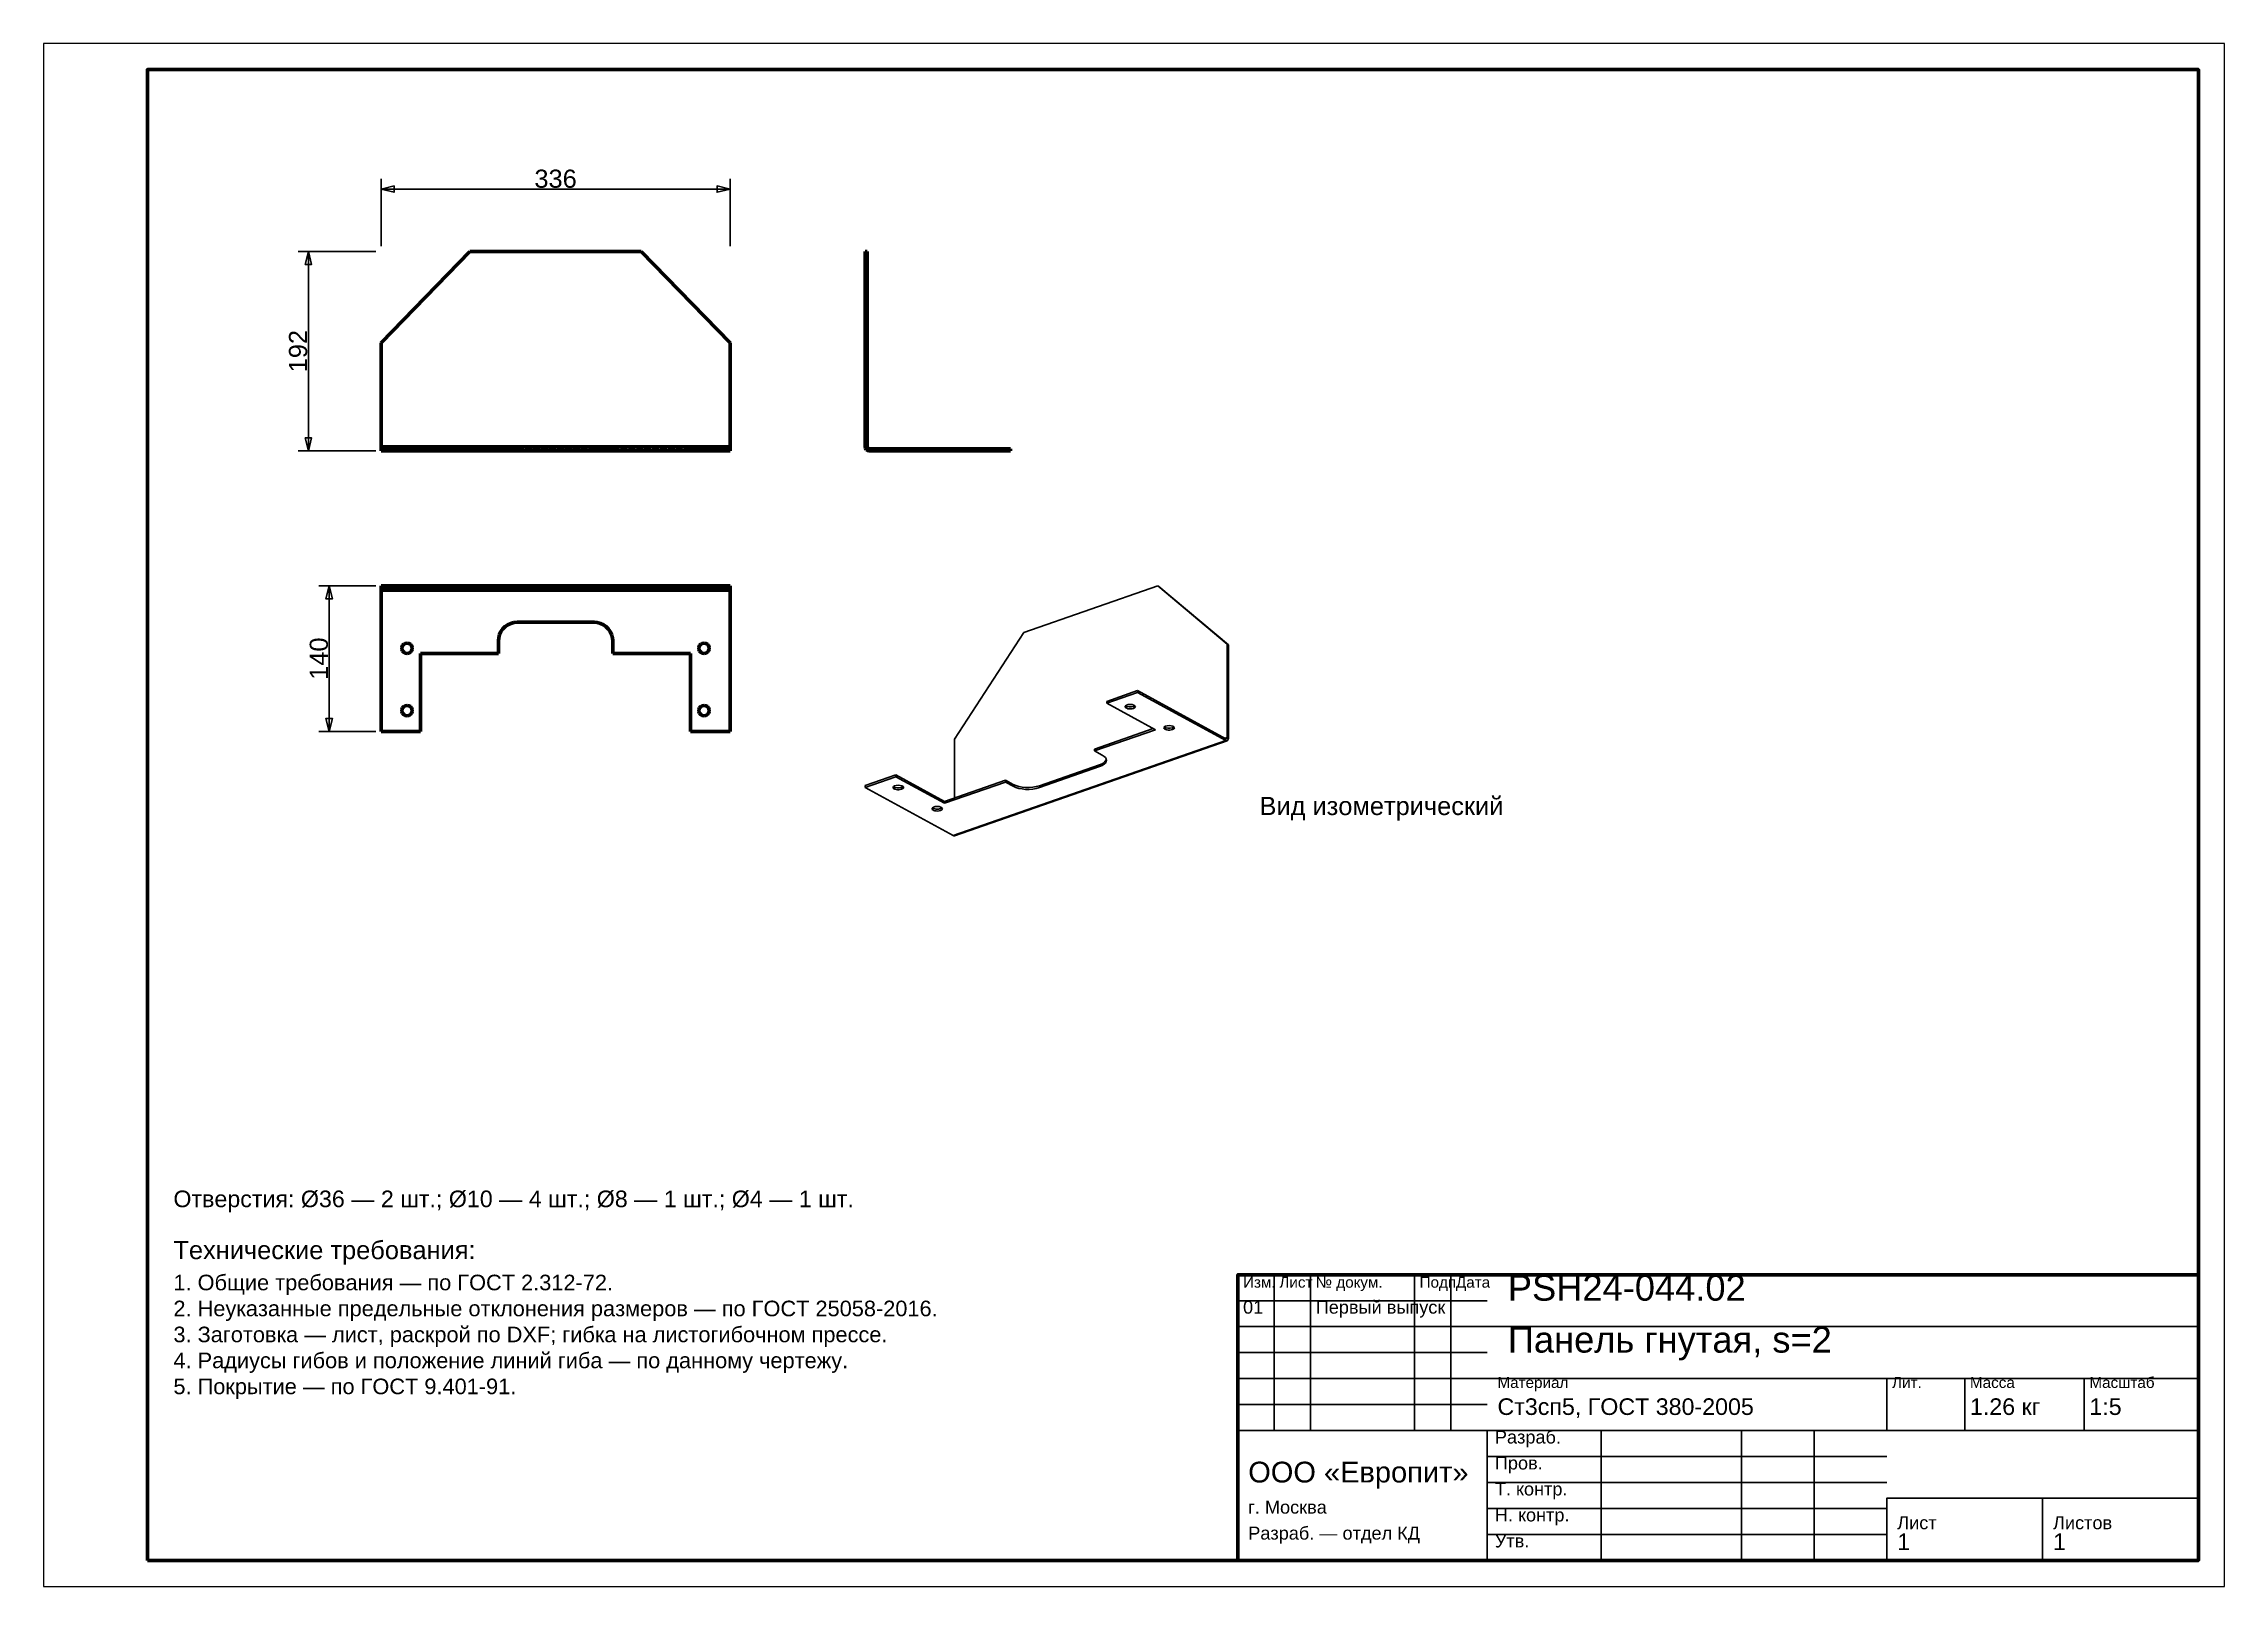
# Model space of a CAD drawing. Header units: millimetres. Extents: x 0 to 420, y 0 to 297.
import ezdxf
from ezdxf.enums import TextEntityAlignment as Align

# ---------------------------------------------------------------- set-up
doc = ezdxf.new("R2010")
doc.units = ezdxf.units.MM
doc.linetypes.add('DASHED', pattern=[1.524, 1.27, -0.254])
doc.styles.add('GOST', font='Arial')

msp = doc.modelspace()

# ---------------------------------------------------------------- texts
at = {"color": 7, "style": 'GOST'}
msp.add_text('336', height=3.5, dxfattribs=at).set_placement((98.6, 271), align=Align.MIDDLE)
for s, p in [('192', (49, 237.8)), ('140', (53, 178.6))]:
    msp.add_text(s, height=3.5, rotation=90, dxfattribs=at).set_placement(p, align=Align.MIDDLE)
at = {"color": 3, "style": 'GOST'}
for s, height, p in [('Вид изометрический', 3.5, (234.17, 148.49)), ('Технические требования:', 3.5, (25, 63)), ('1. Общие требования — по ГОСТ 2.312-72.', 3, (25, 57)), ('Изм.', 2.1, (231, 57.5)), ('Лист', 2.1, (238, 57.5)), ('№ докум.', 2.1, (245, 57.5)), ('Подп.', 2.1, (265, 57.5)), ('Дата', 2.1, (272, 57.5)), ('PSH24-044.02', 5, (282, 55)), ('2. Неуказанные предельные отклонения размеров — по ГОСТ 25058-2016.', 3, (25, 52)), ('01', 2.5, (231, 52.5)), ('Первый выпуск', 2.5, (245, 52.5)), ('3. Заготовка — лист, раскрой по DXF; гибка на листогибочном прессе.', 3, (25, 47)), ('Панель гнутая, s=2', 5, (282, 45)), ('4. Радиусы гибов и положение линий гиба — по данному чертежу.', 3, (25, 42)), ('5. Покрытие — по ГОСТ 9.401-91.', 3, (25, 37)), ('Материал', 2.1, (280, 38.2)), ('Лит.', 2.1, (356, 38.2)), ('Масса', 2.1, (371, 38.2)), ('Масштаб', 2.1, (394, 38.2)), ('Ст3сп5, ГОСТ 380-2005', 3.2, (280, 33)), ('1.26 кг', 3.2, (371, 33)), ('1:5', 3.2, (394, 33)), ('Разраб.', 2.5, (279.5, 27.5)), ('ООО «Европит»', 4, (232, 20)), ('Пров.', 2.5, (279.5, 22.5)), ('Т. контр.', 2.5, (279.5, 17.5)), ('г. Москва', 2.5, (232, 14)), ('Н. контр.', 2.5, (279.5, 12.5)), ('Лист', 2.5, (357, 11)), ('Листов', 2.5, (387, 11)), ('Разраб. — отдел КД', 2.5, (232, 9)), ('Утв.', 2.5, (279.5, 7.5)), ('1', 3.2, (357, 7)), ('1', 3.2, (387, 7))]:
    msp.add_text(s, height=height, dxfattribs=at).set_placement(p)
at = {"color": 6, "style": 'GOST'}
msp.add_text('Отверстия: Ø36 — 2 шт.; Ø10 — 4 шт.; Ø8 — 1 шт.; Ø4 — 1 шт.', height=3.2, dxfattribs=at).set_placement((25, 73))

# ---------------------------------------------------------------- linework, layer by layer
at = {"color": 7, "lineweight": 35}
for p, q in [((65, 258), (65, 271)), ((65, 269), (132.2, 269)), ((132.2, 258), (132.2, 271)), ((64, 257), (49, 257)), ((51, 218.6), (51, 257)), ((64, 218.6), (49, 218.6)), ((64, 192.6), (53, 192.6)), ((55, 164.6), (55, 192.6)), ((64, 164.6), (53, 164.6)), ((237, 30), (237, 60)), ((244, 30), (244, 60)), ((264, 30), (264, 60)), ((271, 30), (271, 60)), ((230, 55), (278, 55)), ((230, 50), (278, 50)), ((278, 50), (415, 50)), ((230, 45), (278, 45)), ((230, 40), (278, 40)), ((278, 40), (415, 40)), ((355, 30), (355, 40)), ((370, 30), (370, 40)), ((393, 30), (393, 40)), ((230, 35), (278, 35)), ((230, 30), (278, 30)), ((278, 30), (415, 30)), ((300, 5), (300, 30)), ((327, 5), (327, 30)), ((341, 5), (341, 30)), ((278, 25), (355, 25)), ((278, 20), (355, 20)), ((355, 17), (415, 17)), ((278, 15), (355, 15)), ((278, 10), (355, 10))]:
    msp.add_line(p, q, dxfattribs=at)
at = {"color": 1, "lineweight": 70}
for p, q in [((82.1, 257), (65, 239.4)), ((115.1, 257), (82.1, 257)), ((132.2, 239.4), (115.1, 257)), ((158.2, 239.4), (158.2, 257)), ((158.6, 257), (158.2, 257)), ((158.6, 239.4), (158.6, 257)), ((65, 239.4), (65, 219.4)), ((132.2, 219.4), (132.2, 239.4)), ((158.2, 219.4), (158.2, 239.4)), ((158.6, 239.4), (158.2, 239.4)), ((158.6, 219.4), (158.6, 239.4)), ((65, 219.4), (65, 219.31)), ((132.2, 219.4), (65, 219.4)), ((65, 219.31), (65, 219.22)), ((65, 219.22), (65, 219.14)), ((65, 219.14), (65, 219.05)), ((65, 219.05), (65, 218.97)), ((65, 218.97), (65, 218.9)), ((65, 218.9), (65, 218.83)), ((65, 218.83), (65, 218.77)), ((65, 218.77), (65, 218.72)), ((65, 218.72), (65, 218.68)), ((65, 218.68), (65, 218.64)), ((65, 218.64), (65, 218.62)), ((65, 218.62), (65, 218.61)), ((65, 218.61), (65, 218.6)), ((65, 218.6), (132.2, 218.6)), ((87.62, 218.6), (87.6, 218.6)), ((87.69, 218.6), (87.62, 218.6)), ((87.8, 218.6), (87.69, 218.6)), ((87.96, 218.6), (87.8, 218.6)), ((88.15, 218.6), (87.96, 218.6)), ((88.39, 218.6), (88.15, 218.6)), ((88.65, 218.6), (88.39, 218.6)), ((88.96, 218.6), (88.65, 218.6)), ((89.28, 218.6), (88.96, 218.6)), ((89.64, 218.6), (89.28, 218.6)), ((90.01, 218.6), (89.64, 218.6)), ((90.4, 218.6), (90.01, 218.6)), ((90.8, 218.6), (90.4, 218.6)), ((91.2, 218.6), (90.8, 218.6)), ((132.2, 219.31), (132.2, 219.4)), ((132.2, 219.22), (132.2, 219.31)), ((132.2, 219.14), (132.2, 219.22)), ((132.2, 219.05), (132.2, 219.14)), ((132.2, 218.97), (132.2, 219.05)), ((132.2, 218.9), (132.2, 218.97)), ((132.2, 218.83), (132.2, 218.9)), ((132.2, 218.77), (132.2, 218.83)), ((132.2, 218.72), (132.2, 218.77)), ((132.2, 218.68), (132.2, 218.72)), ((132.2, 218.64), (132.2, 218.68)), ((132.2, 218.62), (132.2, 218.64)), ((132.2, 218.61), (132.2, 218.62)), ((132.2, 218.6), (132.2, 218.61)), ((158.26, 219.09), (158.2, 219.4)), ((158.43, 218.83), (158.26, 219.09)), ((158.69, 218.66), (158.43, 218.83)), ((158.6, 219.4), (158.65, 219.2)), ((158.65, 219.2), (158.8, 219.05)), ((159, 218.6), (158.69, 218.66)), ((158.8, 219.05), (159, 219)), ((159, 219), (186.2, 219)), ((186.2, 218.6), (159, 218.6)), ((186.2, 219), (186.2, 218.6)), ((65, 192.2), (65, 192.6)), ((65, 192.6), (82.1, 192.6)), ((65, 192.2), (65, 192.2)), ((65, 192.2), (65, 192.19)), ((65, 192.2), (82.1, 192.2)), ((65, 192.19), (65, 192.18)), ((65, 192.18), (65, 192.16)), ((65, 192.16), (65, 192.14)), ((65, 192.14), (65, 192.11)), ((65, 192.11), (65, 192.08)), ((65, 192.08), (65, 192.05)), ((65, 192.05), (65, 192.01)), ((65, 192.01), (65, 191.97)), ((65, 191.97), (65, 191.93)), ((65, 191.93), (65, 191.89)), ((65, 191.89), (65, 191.84)), ((65, 191.84), (65, 191.8)), ((65, 191.8), (65, 164.6)), ((65, 191.8), (132.2, 191.8)), ((82.1, 192.6), (115.1, 192.6)), ((82.1, 192.2), (82.1, 192.6)), ((82.1, 192.2), (115.1, 192.2)), ((115.1, 192.6), (132.2, 192.6)), ((115.1, 192.2), (115.1, 192.6)), ((115.1, 192.2), (132.2, 192.2)), ((132.2, 192.2), (132.2, 192.6)), ((132.2, 192.2), (132.2, 192.2)), ((132.2, 192.2), (132.2, 192.19)), ((132.2, 192.19), (132.2, 192.18)), ((132.2, 192.18), (132.2, 192.16)), ((132.2, 192.16), (132.2, 192.14)), ((132.2, 192.14), (132.2, 192.11)), ((132.2, 192.11), (132.2, 192.08)), ((132.2, 192.08), (132.2, 192.05)), ((132.2, 192.05), (132.2, 192.01)), ((132.2, 192.01), (132.2, 191.97)), ((132.2, 191.97), (132.2, 191.93)), ((132.2, 191.93), (132.2, 191.89)), ((132.2, 191.89), (132.2, 191.84)), ((132.2, 191.84), (132.2, 191.8)), ((132.2, 191.8), (132.2, 164.6)), ((89.4, 185.12), (88.89, 184.76)), ((89.97, 185.38), (89.4, 185.12)), ((90.57, 185.55), (89.97, 185.38)), ((91.2, 185.6), (90.57, 185.55)), ((106, 185.6), (91.2, 185.6)), ((106.63, 185.55), (106, 185.6)), ((107.23, 185.38), (106.63, 185.55)), ((107.8, 185.12), (107.23, 185.38)), ((108.31, 184.76), (107.8, 185.12)), ((69.13, 181.1), (69.02, 180.77)), ((69.02, 180.77), (69.02, 180.43)), ((69.36, 181.37), (69.13, 181.1)), ((69.66, 181.54), (69.36, 181.37)), ((70, 181.6), (69.66, 181.54)), ((70.34, 181.54), (70, 181.6)), ((70.64, 181.37), (70.34, 181.54)), ((70.87, 181.1), (70.64, 181.37)), ((70.98, 180.77), (70.87, 181.1)), ((70.98, 180.43), (70.98, 180.77)), ((87.65, 182.63), (87.6, 182)), ((87.6, 182), (87.6, 179.6)), ((87.82, 183.23), (87.65, 182.63)), ((88.08, 183.8), (87.82, 183.23)), ((88.44, 184.31), (88.08, 183.8)), ((88.89, 184.76), (88.44, 184.31)), ((108.76, 184.31), (108.31, 184.76)), ((109.12, 183.8), (108.76, 184.31)), ((109.38, 183.23), (109.12, 183.8)), ((109.55, 182.63), (109.38, 183.23)), ((109.6, 182), (109.55, 182.63)), ((109.6, 179.6), (109.6, 182)), ((126.33, 181.1), (126.22, 180.77)), ((126.22, 180.77), (126.22, 180.43)), ((126.56, 181.37), (126.33, 181.1)), ((126.86, 181.54), (126.56, 181.37)), ((127.2, 181.6), (126.86, 181.54)), ((127.54, 181.54), (127.2, 181.6)), ((127.84, 181.37), (127.54, 181.54)), ((128.07, 181.1), (127.84, 181.37)), ((128.18, 180.77), (128.07, 181.1)), ((128.18, 180.43), (128.18, 180.77)), ((69.02, 180.43), (69.13, 180.1)), ((69.13, 180.1), (69.36, 179.83)), ((69.36, 179.83), (69.66, 179.66)), ((69.66, 179.66), (70, 179.6)), ((70, 179.6), (70.34, 179.66)), ((70.34, 179.66), (70.64, 179.83)), ((70.64, 179.83), (70.87, 180.1)), ((70.87, 180.1), (70.98, 180.43)), ((87.6, 179.6), (72.6, 179.6)), ((72.6, 179.6), (72.6, 164.6)), ((124.6, 179.6), (109.6, 179.6)), ((124.6, 164.6), (124.6, 179.6)), ((126.22, 180.43), (126.33, 180.1)), ((126.33, 180.1), (126.56, 179.83)), ((126.56, 179.83), (126.86, 179.66)), ((126.86, 179.66), (127.2, 179.6)), ((127.2, 179.6), (127.54, 179.66)), ((127.54, 179.66), (127.84, 179.83)), ((127.84, 179.83), (128.07, 180.1)), ((128.07, 180.1), (128.18, 180.43)), ((69.13, 169.1), (69.02, 168.77)), ((69.02, 168.77), (69.02, 168.43)), ((69.02, 168.43), (69.13, 168.1)), ((69.36, 169.37), (69.13, 169.1)), ((69.13, 168.1), (69.36, 167.83)), ((69.66, 169.54), (69.36, 169.37)), ((70, 169.6), (69.66, 169.54)), ((70.34, 169.54), (70, 169.6)), ((70.64, 169.37), (70.34, 169.54)), ((70.87, 169.1), (70.64, 169.37)), ((70.64, 167.83), (70.87, 168.1)), ((70.98, 168.77), (70.87, 169.1)), ((70.87, 168.1), (70.98, 168.43)), ((70.98, 168.43), (70.98, 168.77)), ((126.33, 169.1), (126.22, 168.77)), ((126.22, 168.77), (126.22, 168.43)), ((126.22, 168.43), (126.33, 168.1)), ((126.56, 169.37), (126.33, 169.1)), ((126.33, 168.1), (126.56, 167.83)), ((126.86, 169.54), (126.56, 169.37)), ((127.2, 169.6), (126.86, 169.54)), ((127.54, 169.54), (127.2, 169.6)), ((127.84, 169.37), (127.54, 169.54)), ((128.07, 169.1), (127.84, 169.37)), ((127.84, 167.83), (128.07, 168.1)), ((128.18, 168.77), (128.07, 169.1)), ((128.07, 168.1), (128.18, 168.43)), ((128.18, 168.43), (128.18, 168.77)), ((72.6, 164.6), (65, 164.6)), ((69.36, 167.83), (69.66, 167.66)), ((69.66, 167.66), (70, 167.6)), ((70, 167.6), (70.34, 167.66)), ((70.34, 167.66), (70.64, 167.83)), ((132.2, 164.6), (124.6, 164.6)), ((126.56, 167.83), (126.86, 167.66)), ((126.86, 167.66), (127.2, 167.6)), ((127.2, 167.6), (127.54, 167.66)), ((127.54, 167.66), (127.84, 167.83))]:
    msp.add_line(p, q, dxfattribs=at)
at = {"color": 5, "linetype": 'DASHED', "lineweight": 35}
for p, q in [((82.1, 257), (65, 239.4)), ((115.1, 257), (82.1, 257)), ((132.2, 239.4), (115.1, 257)), ((158.2, 257), (158.2, 239.4)), ((158.6, 257), (158.2, 257)), ((158.6, 257), (158.6, 239.4)), ((65, 239.4), (65, 219.4)), ((132.2, 219.4), (132.2, 239.4)), ((158.2, 239.4), (158.2, 219.4)), ((158.6, 239.4), (158.2, 239.4)), ((158.6, 239.4), (158.6, 219.4)), ((65, 219.4), (65, 219.36)), ((65, 219.36), (65, 219.31)), ((65, 219.31), (65, 219.27)), ((65, 219.27), (65, 219.23)), ((65, 219.23), (65, 219.19)), ((65, 219.19), (65, 219.15)), ((65, 219.15), (65, 219.12)), ((65, 219.12), (65, 219.09)), ((65, 219.09), (65, 219.06)), ((65, 219.06), (65, 219.04)), ((65, 219.04), (65, 219.02)), ((65, 219.02), (65, 219.01)), ((65, 219.01), (65, 219)), ((65, 219), (72.6, 219)), ((65, 219), (65, 218.6)), ((132.2, 219), (65, 219)), ((65, 219), (65, 218.6)), ((65, 219), (65, 219)), ((65, 218.6), (72.6, 218.6)), ((69.03, 219), (69, 219)), ((69, 219), (69.01, 219)), ((69.03, 219), (69, 219)), ((69, 219), (69.01, 219)), ((69.01, 218.6), (69, 218.6)), ((69, 218.6), (69.03, 218.6)), ((69.01, 218.6), (69, 218.6)), ((69, 218.6), (69.03, 218.6)), ((69.01, 219), (69.03, 219)), ((69.01, 219), (69.03, 219)), ((69.03, 218.6), (69.01, 218.6)), ((69.03, 218.6), (69.01, 218.6)), ((69.1, 219), (69.03, 219)), ((69.03, 219), (69.06, 219)), ((69.1, 219), (69.03, 219)), ((69.03, 219), (69.06, 219)), ((69.06, 218.6), (69.03, 218.6)), ((69.03, 218.6), (69.1, 218.6)), ((69.06, 218.6), (69.03, 218.6)), ((69.03, 218.6), (69.1, 218.6)), ((69.06, 219), (69.1, 219)), ((69.06, 219), (69.1, 219)), ((69.1, 218.6), (69.06, 218.6)), ((69.1, 218.6), (69.06, 218.6)), ((69.22, 219), (69.1, 219)), ((69.1, 219), (69.15, 219)), ((69.22, 219), (69.1, 219)), ((69.1, 219), (69.15, 219)), ((69.15, 218.6), (69.1, 218.6)), ((69.1, 218.6), (69.22, 218.6)), ((69.15, 218.6), (69.1, 218.6)), ((69.1, 218.6), (69.22, 218.6)), ((69.15, 219), (69.22, 219)), ((69.15, 219), (69.22, 219)), ((69.22, 218.6), (69.15, 218.6)), ((69.22, 218.6), (69.15, 218.6)), ((69.38, 219), (69.22, 219)), ((69.22, 219), (69.29, 219)), ((69.38, 219), (69.22, 219)), ((69.22, 219), (69.29, 219)), ((69.29, 218.6), (69.22, 218.6)), ((69.22, 218.6), (69.38, 218.6)), ((69.29, 218.6), (69.22, 218.6)), ((69.22, 218.6), (69.38, 218.6)), ((69.29, 219), (69.38, 219)), ((69.29, 219), (69.38, 219)), ((69.38, 218.6), (69.29, 218.6)), ((69.38, 218.6), (69.29, 218.6)), ((69.57, 219), (69.38, 219)), ((69.38, 219), (69.47, 219)), ((69.57, 219), (69.38, 219)), ((69.38, 219), (69.47, 219)), ((69.47, 218.6), (69.38, 218.6)), ((69.38, 218.6), (69.57, 218.6)), ((69.47, 218.6), (69.38, 218.6)), ((69.38, 218.6), (69.57, 218.6)), ((69.47, 219), (69.57, 219)), ((69.47, 219), (69.57, 219)), ((69.57, 218.6), (69.47, 218.6)), ((69.57, 218.6), (69.47, 218.6)), ((69.78, 219), (69.57, 219)), ((69.57, 219), (69.67, 219)), ((69.78, 219), (69.57, 219)), ((69.57, 219), (69.67, 219)), ((69.67, 218.6), (69.57, 218.6)), ((69.57, 218.6), (69.78, 218.6)), ((69.67, 218.6), (69.57, 218.6)), ((69.57, 218.6), (69.78, 218.6)), ((69.67, 219), (69.78, 219)), ((69.67, 219), (69.78, 219)), ((69.78, 218.6), (69.67, 218.6)), ((69.78, 218.6), (69.67, 218.6)), ((70, 219), (69.78, 219)), ((69.78, 219), (69.89, 219)), ((70, 219), (69.78, 219)), ((69.78, 219), (69.89, 219)), ((69.89, 218.6), (69.78, 218.6)), ((69.78, 218.6), (70, 218.6)), ((69.89, 218.6), (69.78, 218.6)), ((69.78, 218.6), (70, 218.6)), ((69.89, 219), (70, 219)), ((69.89, 219), (70, 219)), ((70, 218.6), (69.89, 218.6)), ((70, 218.6), (69.89, 218.6)), ((70, 219), (70.11, 219)), ((70.22, 219), (70, 219)), ((70, 219), (70.11, 219)), ((70.22, 219), (70, 219)), ((70, 218.6), (70.22, 218.6)), ((70.11, 218.6), (70, 218.6)), ((70, 218.6), (70.22, 218.6)), ((70.11, 218.6), (70, 218.6)), ((70.11, 219), (70.22, 219)), ((70.11, 219), (70.22, 219)), ((70.22, 218.6), (70.11, 218.6)), ((70.22, 218.6), (70.11, 218.6)), ((70.22, 219), (70.33, 219)), ((70.43, 219), (70.22, 219)), ((70.22, 219), (70.33, 219)), ((70.43, 219), (70.22, 219)), ((70.22, 218.6), (70.43, 218.6)), ((70.33, 218.6), (70.22, 218.6)), ((70.22, 218.6), (70.43, 218.6)), ((70.33, 218.6), (70.22, 218.6)), ((70.33, 219), (70.43, 219)), ((70.33, 219), (70.43, 219)), ((70.43, 218.6), (70.33, 218.6)), ((70.43, 218.6), (70.33, 218.6)), ((70.43, 219), (70.53, 219)), ((70.62, 219), (70.43, 219)), ((70.43, 219), (70.53, 219)), ((70.62, 219), (70.43, 219)), ((70.43, 218.6), (70.62, 218.6)), ((70.53, 218.6), (70.43, 218.6)), ((70.43, 218.6), (70.62, 218.6)), ((70.53, 218.6), (70.43, 218.6)), ((70.53, 219), (70.62, 219)), ((70.53, 219), (70.62, 219)), ((70.62, 218.6), (70.53, 218.6)), ((70.62, 218.6), (70.53, 218.6)), ((70.62, 219), (70.71, 219)), ((70.78, 219), (70.62, 219)), ((70.62, 219), (70.71, 219)), ((70.78, 219), (70.62, 219)), ((70.62, 218.6), (70.78, 218.6)), ((70.71, 218.6), (70.62, 218.6)), ((70.62, 218.6), (70.78, 218.6)), ((70.71, 218.6), (70.62, 218.6)), ((70.71, 219), (70.78, 219)), ((70.71, 219), (70.78, 219)), ((70.78, 218.6), (70.71, 218.6)), ((70.78, 218.6), (70.71, 218.6)), ((70.78, 219), (70.85, 219)), ((70.9, 219), (70.78, 219)), ((70.78, 219), (70.85, 219)), ((70.9, 219), (70.78, 219)), ((70.78, 218.6), (70.9, 218.6)), ((70.85, 218.6), (70.78, 218.6)), ((70.78, 218.6), (70.9, 218.6)), ((70.85, 218.6), (70.78, 218.6)), ((70.85, 219), (70.9, 219)), ((70.85, 219), (70.9, 219)), ((70.9, 218.6), (70.85, 218.6)), ((70.9, 218.6), (70.85, 218.6)), ((70.9, 219), (70.94, 219)), ((70.97, 219), (70.9, 219)), ((70.9, 219), (70.94, 219)), ((70.97, 219), (70.9, 219)), ((70.9, 218.6), (70.97, 218.6)), ((70.94, 218.6), (70.9, 218.6)), ((70.9, 218.6), (70.97, 218.6)), ((70.94, 218.6), (70.9, 218.6)), ((70.94, 219), (70.97, 219)), ((70.94, 219), (70.97, 219)), ((70.97, 218.6), (70.94, 218.6)), ((70.97, 218.6), (70.94, 218.6)), ((70.97, 219), (70.99, 219)), ((71, 219), (70.97, 219)), ((70.97, 219), (70.99, 219)), ((71, 219), (70.97, 219)), ((70.97, 218.6), (71, 218.6)), ((70.99, 218.6), (70.97, 218.6)), ((70.97, 218.6), (71, 218.6)), ((70.99, 218.6), (70.97, 218.6)), ((70.99, 219), (71, 219)), ((70.99, 219), (71, 219)), ((71, 218.6), (70.99, 218.6)), ((71, 218.6), (70.99, 218.6)), ((72.6, 219), (87.6, 219)), ((72.6, 218.6), (72.6, 219)), ((72.6, 218.6), (72.6, 219)), ((87.6, 218.6), (72.6, 218.6)), ((87.6, 218.6), (87.6, 219)), ((87.6, 218.6), (87.6, 219)), ((87.6, 219), (87.62, 219)), ((87.62, 219), (87.69, 219)), ((87.69, 219), (87.8, 219)), ((87.8, 219), (87.96, 219)), ((87.96, 219), (88.15, 219)), ((88.15, 219), (88.39, 219)), ((88.39, 219), (88.65, 219)), ((88.65, 219), (88.96, 219)), ((88.96, 219), (89.28, 219)), ((89.28, 219), (89.64, 219)), ((89.64, 219), (90.01, 219)), ((90.01, 219), (90.4, 219)), ((90.4, 219), (90.8, 219)), ((90.8, 219), (91.2, 219)), ((91.2, 219), (106, 219)), ((106, 218.6), (91.2, 218.6)), ((106, 219), (106.4, 219)), ((106.4, 218.6), (106, 218.6)), ((106.4, 219), (106.8, 219)), ((106.8, 218.6), (106.4, 218.6)), ((106.8, 219), (107.19, 219)), ((107.19, 218.6), (106.8, 218.6)), ((107.19, 219), (107.56, 219)), ((107.56, 218.6), (107.19, 218.6)), ((107.56, 219), (107.92, 219)), ((107.92, 218.6), (107.56, 218.6)), ((107.92, 219), (108.24, 219)), ((108.24, 218.6), (107.92, 218.6)), ((108.24, 219), (108.55, 219)), ((108.55, 218.6), (108.24, 218.6)), ((108.55, 219), (108.81, 219)), ((108.81, 218.6), (108.55, 218.6)), ((108.81, 219), (109.05, 219)), ((109.05, 218.6), (108.81, 218.6)), ((109.05, 219), (109.24, 219)), ((109.24, 218.6), (109.05, 218.6)), ((109.24, 219), (109.4, 219)), ((109.4, 218.6), (109.24, 218.6)), ((109.4, 219), (109.51, 219)), ((109.51, 218.6), (109.4, 218.6)), ((109.51, 219), (109.58, 219)), ((109.58, 218.6), (109.51, 218.6)), ((109.58, 219), (109.6, 219)), ((109.6, 218.6), (109.58, 218.6)), ((109.6, 218.6), (109.6, 219)), ((109.6, 219), (124.6, 219)), ((109.6, 218.6), (109.6, 219)), ((124.6, 218.6), (109.6, 218.6)), ((124.6, 218.6), (124.6, 219)), ((124.6, 219), (124.6, 218.6)), ((124.6, 219), (132.2, 219)), ((124.6, 218.6), (132.2, 218.6)), ((126.23, 219), (126.2, 219)), ((126.2, 219), (126.21, 219)), ((126.23, 219), (126.2, 219)), ((126.2, 219), (126.21, 219)), ((126.21, 218.6), (126.2, 218.6)), ((126.2, 218.6), (126.23, 218.6)), ((126.21, 218.6), (126.2, 218.6)), ((126.2, 218.6), (126.23, 218.6)), ((126.21, 219), (126.23, 219)), ((126.21, 219), (126.23, 219)), ((126.23, 218.6), (126.21, 218.6)), ((126.23, 218.6), (126.21, 218.6)), ((126.3, 219), (126.23, 219)), ((126.23, 219), (126.26, 219)), ((126.3, 219), (126.23, 219)), ((126.23, 219), (126.26, 219)), ((126.26, 218.6), (126.23, 218.6)), ((126.23, 218.6), (126.3, 218.6)), ((126.26, 218.6), (126.23, 218.6)), ((126.23, 218.6), (126.3, 218.6)), ((126.26, 219), (126.3, 219)), ((126.26, 219), (126.3, 219)), ((126.3, 218.6), (126.26, 218.6)), ((126.3, 218.6), (126.26, 218.6)), ((126.42, 219), (126.3, 219)), ((126.3, 219), (126.35, 219)), ((126.42, 219), (126.3, 219)), ((126.3, 219), (126.35, 219)), ((126.35, 218.6), (126.3, 218.6)), ((126.3, 218.6), (126.42, 218.6)), ((126.35, 218.6), (126.3, 218.6)), ((126.3, 218.6), (126.42, 218.6)), ((126.35, 219), (126.42, 219)), ((126.35, 219), (126.42, 219)), ((126.42, 218.6), (126.35, 218.6)), ((126.42, 218.6), (126.35, 218.6)), ((126.58, 219), (126.42, 219)), ((126.42, 219), (126.49, 219)), ((126.58, 219), (126.42, 219)), ((126.42, 219), (126.49, 219)), ((126.49, 218.6), (126.42, 218.6)), ((126.42, 218.6), (126.58, 218.6)), ((126.49, 218.6), (126.42, 218.6)), ((126.42, 218.6), (126.58, 218.6)), ((126.49, 219), (126.58, 219)), ((126.49, 219), (126.58, 219)), ((126.58, 218.6), (126.49, 218.6)), ((126.58, 218.6), (126.49, 218.6)), ((126.77, 219), (126.58, 219)), ((126.58, 219), (126.67, 219)), ((126.77, 219), (126.58, 219)), ((126.58, 219), (126.67, 219)), ((126.67, 218.6), (126.58, 218.6)), ((126.58, 218.6), (126.77, 218.6)), ((126.67, 218.6), (126.58, 218.6)), ((126.58, 218.6), (126.77, 218.6)), ((126.67, 219), (126.77, 219)), ((126.67, 219), (126.77, 219)), ((126.77, 218.6), (126.67, 218.6)), ((126.77, 218.6), (126.67, 218.6)), ((126.98, 219), (126.77, 219)), ((126.77, 219), (126.87, 219)), ((126.98, 219), (126.77, 219)), ((126.77, 219), (126.87, 219)), ((126.87, 218.6), (126.77, 218.6)), ((126.77, 218.6), (126.98, 218.6)), ((126.87, 218.6), (126.77, 218.6)), ((126.77, 218.6), (126.98, 218.6)), ((126.87, 219), (126.98, 219)), ((126.87, 219), (126.98, 219)), ((126.98, 218.6), (126.87, 218.6)), ((126.98, 218.6), (126.87, 218.6)), ((127.2, 219), (126.98, 219)), ((126.98, 219), (127.09, 219)), ((127.2, 219), (126.98, 219)), ((126.98, 219), (127.09, 219)), ((127.09, 218.6), (126.98, 218.6)), ((126.98, 218.6), (127.2, 218.6)), ((127.09, 218.6), (126.98, 218.6)), ((126.98, 218.6), (127.2, 218.6)), ((127.09, 219), (127.2, 219)), ((127.09, 219), (127.2, 219)), ((127.2, 218.6), (127.09, 218.6)), ((127.2, 218.6), (127.09, 218.6)), ((127.2, 219), (127.31, 219)), ((127.42, 219), (127.2, 219)), ((127.2, 219), (127.31, 219)), ((127.42, 219), (127.2, 219)), ((127.2, 218.6), (127.42, 218.6)), ((127.31, 218.6), (127.2, 218.6)), ((127.2, 218.6), (127.42, 218.6)), ((127.31, 218.6), (127.2, 218.6)), ((127.31, 219), (127.42, 219)), ((127.31, 219), (127.42, 219)), ((127.42, 218.6), (127.31, 218.6)), ((127.42, 218.6), (127.31, 218.6)), ((127.42, 219), (127.53, 219)), ((127.63, 219), (127.42, 219)), ((127.42, 219), (127.53, 219)), ((127.63, 219), (127.42, 219)), ((127.42, 218.6), (127.63, 218.6)), ((127.53, 218.6), (127.42, 218.6)), ((127.42, 218.6), (127.63, 218.6)), ((127.53, 218.6), (127.42, 218.6)), ((127.53, 219), (127.63, 219)), ((127.53, 219), (127.63, 219)), ((127.63, 218.6), (127.53, 218.6)), ((127.63, 218.6), (127.53, 218.6)), ((127.63, 219), (127.73, 219)), ((127.82, 219), (127.63, 219)), ((127.63, 219), (127.73, 219)), ((127.82, 219), (127.63, 219)), ((127.63, 218.6), (127.82, 218.6)), ((127.73, 218.6), (127.63, 218.6)), ((127.63, 218.6), (127.82, 218.6)), ((127.73, 218.6), (127.63, 218.6)), ((127.73, 219), (127.82, 219)), ((127.73, 219), (127.82, 219)), ((127.82, 218.6), (127.73, 218.6)), ((127.82, 218.6), (127.73, 218.6)), ((127.82, 219), (127.91, 219)), ((127.98, 219), (127.82, 219)), ((127.82, 219), (127.91, 219)), ((127.98, 219), (127.82, 219)), ((127.82, 218.6), (127.98, 218.6)), ((127.91, 218.6), (127.82, 218.6)), ((127.82, 218.6), (127.98, 218.6)), ((127.91, 218.6), (127.82, 218.6)), ((127.91, 219), (127.98, 219)), ((127.91, 219), (127.98, 219)), ((127.98, 218.6), (127.91, 218.6)), ((127.98, 218.6), (127.91, 218.6)), ((127.98, 219), (128.05, 219)), ((128.1, 219), (127.98, 219)), ((127.98, 219), (128.05, 219)), ((128.1, 219), (127.98, 219)), ((127.98, 218.6), (128.1, 218.6)), ((128.05, 218.6), (127.98, 218.6)), ((127.98, 218.6), (128.1, 218.6)), ((128.05, 218.6), (127.98, 218.6)), ((128.05, 219), (128.1, 219)), ((128.05, 219), (128.1, 219)), ((128.1, 218.6), (128.05, 218.6)), ((128.1, 218.6), (128.05, 218.6)), ((128.1, 219), (128.14, 219)), ((128.17, 219), (128.1, 219)), ((128.1, 219), (128.14, 219)), ((128.17, 219), (128.1, 219)), ((128.1, 218.6), (128.17, 218.6)), ((128.14, 218.6), (128.1, 218.6)), ((128.1, 218.6), (128.17, 218.6)), ((128.14, 218.6), (128.1, 218.6)), ((128.14, 219), (128.17, 219)), ((128.14, 219), (128.17, 219)), ((128.17, 218.6), (128.14, 218.6)), ((128.17, 218.6), (128.14, 218.6)), ((128.17, 219), (128.19, 219)), ((128.2, 219), (128.17, 219)), ((128.17, 219), (128.19, 219)), ((128.2, 219), (128.17, 219)), ((128.17, 218.6), (128.2, 218.6)), ((128.19, 218.6), (128.17, 218.6)), ((128.17, 218.6), (128.2, 218.6)), ((128.19, 218.6), (128.17, 218.6)), ((128.19, 219), (128.2, 219)), ((128.19, 219), (128.2, 219)), ((128.2, 218.6), (128.19, 218.6)), ((128.2, 218.6), (128.19, 218.6)), ((132.2, 219.4), (132.2, 219.36)), ((132.2, 219.36), (132.2, 219.31)), ((132.2, 219.31), (132.2, 219.27)), ((132.2, 219.27), (132.2, 219.23)), ((132.2, 219.23), (132.2, 219.19)), ((132.2, 219.19), (132.2, 219.15)), ((132.2, 219.15), (132.2, 219.12)), ((132.2, 219.12), (132.2, 219.09)), ((132.2, 219.09), (132.2, 219.06)), ((132.2, 219.06), (132.2, 219.04)), ((132.2, 219.04), (132.2, 219.02)), ((132.2, 219.02), (132.2, 219.01)), ((132.2, 219.01), (132.2, 219)), ((132.2, 219), (132.2, 218.6)), ((132.2, 218.6), (132.2, 219)), ((132.2, 219), (132.2, 219)), ((158.2, 219.4), (158.26, 219.09)), ((158.26, 219.09), (158.43, 218.83)), ((158.43, 218.83), (158.69, 218.66)), ((158.6, 219.4), (158.65, 219.2)), ((158.65, 219.2), (158.8, 219.05)), ((158.69, 218.66), (159, 218.6)), ((158.8, 219.05), (159, 219)), ((159, 219), (186.2, 219)), ((159, 218.6), (186.2, 218.6)), ((165.22, 219), (165.2, 219)), ((165.2, 218.6), (165.2, 219)), ((165.2, 218.6), (165.2, 219)), ((165.2, 219), (165.22, 219)), ((165.2, 218.6), (165.22, 218.6)), ((165.22, 218.6), (165.2, 218.6)), ((165.29, 219), (165.22, 219)), ((165.22, 219), (165.29, 219)), ((165.22, 218.6), (165.29, 218.6)), ((165.29, 218.6), (165.22, 218.6)), ((165.4, 219), (165.29, 219)), ((165.29, 219), (165.4, 219)), ((165.29, 218.6), (165.4, 218.6)), ((165.4, 218.6), (165.29, 218.6)), ((165.56, 219), (165.4, 219)), ((165.4, 219), (165.56, 219)), ((165.4, 218.6), (165.56, 218.6)), ((165.56, 218.6), (165.4, 218.6)), ((165.75, 219), (165.56, 219)), ((165.56, 219), (165.75, 219)), ((165.56, 218.6), (165.75, 218.6)), ((165.75, 218.6), (165.56, 218.6)), ((165.99, 219), (165.75, 219)), ((165.75, 219), (165.99, 219)), ((165.75, 218.6), (165.99, 218.6)), ((165.99, 218.6), (165.75, 218.6)), ((166.25, 219), (165.99, 219)), ((165.99, 219), (166.25, 219)), ((165.99, 218.6), (166.25, 218.6)), ((166.25, 218.6), (165.99, 218.6)), ((166.56, 219), (166.25, 219)), ((166.25, 219), (166.56, 219)), ((166.25, 218.6), (166.56, 218.6)), ((166.56, 218.6), (166.25, 218.6)), ((166.88, 219), (166.56, 219)), ((166.56, 219), (166.88, 219)), ((166.56, 218.6), (166.88, 218.6)), ((166.88, 218.6), (166.56, 218.6)), ((167.24, 219), (166.88, 219)), ((166.88, 219), (167.24, 219)), ((166.88, 218.6), (167.24, 218.6)), ((167.24, 218.6), (166.88, 218.6)), ((167.61, 219), (167.24, 219)), ((167.24, 219), (167.61, 219)), ((167.24, 218.6), (167.61, 218.6)), ((167.61, 218.6), (167.24, 218.6)), ((168, 219), (167.61, 219)), ((167.61, 219), (168, 219)), ((167.61, 218.6), (168, 218.6)), ((168, 218.6), (167.61, 218.6)), ((168.4, 219), (168, 219)), ((168, 219), (168.4, 219)), ((168, 218.6), (168.4, 218.6)), ((168.4, 218.6), (168, 218.6)), ((168.8, 219), (168.4, 219)), ((168.4, 219), (168.8, 219)), ((168.4, 218.6), (168.8, 218.6)), ((168.8, 218.6), (168.4, 218.6)), ((171.2, 219), (168.8, 219)), ((168.8, 219), (171.2, 219)), ((168.8, 218.6), (171.2, 218.6)), ((171.2, 218.6), (168.8, 218.6)), ((169.2, 218.6), (169.2, 219)), ((169.2, 219), (169.23, 219)), ((169.23, 219), (169.2, 219)), ((169.2, 218.6), (169.2, 219)), ((169.2, 219), (169.23, 219)), ((169.23, 219), (169.2, 219)), ((169.2, 218.6), (169.23, 218.6)), ((169.23, 218.6), (169.2, 218.6)), ((169.2, 218.6), (169.23, 218.6)), ((169.23, 218.6), (169.2, 218.6)), ((169.23, 219), (169.3, 219)), ((169.3, 219), (169.23, 219)), ((169.23, 219), (169.3, 219)), ((169.3, 219), (169.23, 219)), ((169.23, 218.6), (169.3, 218.6)), ((169.3, 218.6), (169.23, 218.6)), ((169.23, 218.6), (169.3, 218.6)), ((169.3, 218.6), (169.23, 218.6)), ((169.3, 219), (169.42, 219)), ((169.42, 219), (169.3, 219)), ((169.3, 219), (169.42, 219)), ((169.42, 219), (169.3, 219)), ((169.3, 218.6), (169.42, 218.6)), ((169.42, 218.6), (169.3, 218.6)), ((169.3, 218.6), (169.42, 218.6)), ((169.42, 218.6), (169.3, 218.6)), ((169.42, 219), (169.58, 219)), ((169.58, 219), (169.42, 219)), ((169.42, 219), (169.58, 219)), ((169.58, 219), (169.42, 219)), ((169.42, 218.6), (169.58, 218.6)), ((169.58, 218.6), (169.42, 218.6)), ((169.42, 218.6), (169.58, 218.6)), ((169.58, 218.6), (169.42, 218.6)), ((169.58, 219), (169.77, 219)), ((169.77, 219), (169.58, 219)), ((169.58, 219), (169.77, 219)), ((169.77, 219), (169.58, 219)), ((169.58, 218.6), (169.77, 218.6)), ((169.77, 218.6), (169.58, 218.6)), ((169.58, 218.6), (169.77, 218.6)), ((169.77, 218.6), (169.58, 218.6)), ((169.77, 219), (169.98, 219)), ((169.98, 219), (169.77, 219)), ((169.77, 219), (169.98, 219)), ((169.98, 219), (169.77, 219)), ((169.77, 218.6), (169.98, 218.6)), ((169.98, 218.6), (169.77, 218.6)), ((169.77, 218.6), (169.98, 218.6)), ((169.98, 218.6), (169.77, 218.6)), ((169.98, 219), (170.2, 219)), ((170.2, 219), (169.98, 219)), ((169.98, 219), (170.2, 219)), ((170.2, 219), (169.98, 219)), ((169.98, 218.6), (170.2, 218.6)), ((170.2, 218.6), (169.98, 218.6)), ((169.98, 218.6), (170.2, 218.6)), ((170.2, 218.6), (169.98, 218.6)), ((170.2, 219), (170.42, 219)), ((170.42, 219), (170.2, 219)), ((170.2, 219), (170.42, 219)), ((170.42, 219), (170.2, 219)), ((170.2, 218.6), (170.42, 218.6)), ((170.42, 218.6), (170.2, 218.6)), ((170.2, 218.6), (170.42, 218.6)), ((170.42, 218.6), (170.2, 218.6)), ((170.42, 219), (170.63, 219)), ((170.63, 219), (170.42, 219)), ((170.42, 219), (170.63, 219)), ((170.63, 219), (170.42, 219)), ((170.42, 218.6), (170.63, 218.6)), ((170.63, 218.6), (170.42, 218.6)), ((170.42, 218.6), (170.63, 218.6)), ((170.63, 218.6), (170.42, 218.6)), ((170.63, 219), (170.82, 219)), ((170.82, 219), (170.63, 219)), ((170.63, 219), (170.82, 219)), ((170.82, 219), (170.63, 219)), ((170.63, 218.6), (170.82, 218.6)), ((170.82, 218.6), (170.63, 218.6)), ((170.63, 218.6), (170.82, 218.6)), ((170.82, 218.6), (170.63, 218.6)), ((170.82, 219), (170.98, 219)), ((170.98, 219), (170.82, 219)), ((170.82, 219), (170.98, 219)), ((170.98, 219), (170.82, 219)), ((170.82, 218.6), (170.98, 218.6)), ((170.98, 218.6), (170.82, 218.6)), ((170.82, 218.6), (170.98, 218.6)), ((170.98, 218.6), (170.82, 218.6)), ((170.98, 219), (171.1, 219)), ((171.1, 219), (170.98, 219)), ((170.98, 219), (171.1, 219)), ((171.1, 219), (170.98, 219)), ((170.98, 218.6), (171.1, 218.6)), ((171.1, 218.6), (170.98, 218.6)), ((170.98, 218.6), (171.1, 218.6)), ((171.1, 218.6), (170.98, 218.6)), ((171.1, 219), (171.17, 219)), ((171.17, 219), (171.1, 219)), ((171.1, 219), (171.17, 219)), ((171.17, 219), (171.1, 219)), ((171.1, 218.6), (171.17, 218.6)), ((171.17, 218.6), (171.1, 218.6)), ((171.1, 218.6), (171.17, 218.6)), ((171.17, 218.6), (171.1, 218.6)), ((171.17, 219), (171.2, 219)), ((171.2, 219), (171.17, 219)), ((171.17, 219), (171.2, 219)), ((171.2, 219), (171.17, 219)), ((171.17, 218.6), (171.2, 218.6)), ((171.2, 218.6), (171.17, 218.6)), ((171.17, 218.6), (171.2, 218.6)), ((171.2, 218.6), (171.17, 218.6)), ((171.2, 218.6), (171.2, 219)), ((171.2, 218.6), (171.2, 219)), ((171.2, 218.6), (171.2, 219)), ((171.2, 218.6), (171.2, 219)), ((186.2, 219), (171.2, 219)), ((171.2, 219), (186.2, 219)), ((171.2, 218.6), (186.2, 218.6)), ((186.2, 218.6), (171.2, 218.6)), ((181.2, 218.6), (181.2, 219)), ((181.2, 219), (181.23, 219)), ((181.23, 219), (181.2, 219)), ((181.2, 218.6), (181.2, 219)), ((181.2, 219), (181.23, 219)), ((181.23, 219), (181.2, 219)), ((181.2, 218.6), (181.23, 218.6)), ((181.23, 218.6), (181.2, 218.6)), ((181.2, 218.6), (181.23, 218.6)), ((181.23, 218.6), (181.2, 218.6)), ((181.23, 219), (181.3, 219)), ((181.3, 219), (181.23, 219)), ((181.23, 219), (181.3, 219)), ((181.3, 219), (181.23, 219)), ((181.23, 218.6), (181.3, 218.6)), ((181.3, 218.6), (181.23, 218.6)), ((181.23, 218.6), (181.3, 218.6)), ((181.3, 218.6), (181.23, 218.6)), ((181.3, 219), (181.42, 219)), ((181.42, 219), (181.3, 219)), ((181.3, 219), (181.42, 219)), ((181.42, 219), (181.3, 219)), ((181.3, 218.6), (181.42, 218.6)), ((181.42, 218.6), (181.3, 218.6)), ((181.3, 218.6), (181.42, 218.6)), ((181.42, 218.6), (181.3, 218.6)), ((181.42, 219), (181.58, 219)), ((181.58, 219), (181.42, 219)), ((181.42, 219), (181.58, 219)), ((181.58, 219), (181.42, 219)), ((181.42, 218.6), (181.58, 218.6)), ((181.58, 218.6), (181.42, 218.6)), ((181.42, 218.6), (181.58, 218.6)), ((181.58, 218.6), (181.42, 218.6)), ((181.58, 219), (181.77, 219)), ((181.77, 219), (181.58, 219)), ((181.58, 219), (181.77, 219)), ((181.77, 219), (181.58, 219)), ((181.58, 218.6), (181.77, 218.6)), ((181.77, 218.6), (181.58, 218.6)), ((181.58, 218.6), (181.77, 218.6)), ((181.77, 218.6), (181.58, 218.6)), ((181.77, 219), (181.98, 219)), ((181.98, 219), (181.77, 219)), ((181.77, 219), (181.98, 219)), ((181.98, 219), (181.77, 219)), ((181.77, 218.6), (181.98, 218.6)), ((181.98, 218.6), (181.77, 218.6)), ((181.77, 218.6), (181.98, 218.6)), ((181.98, 218.6), (181.77, 218.6)), ((181.98, 219), (182.2, 219)), ((182.2, 219), (181.98, 219)), ((181.98, 219), (182.2, 219)), ((182.2, 219), (181.98, 219)), ((181.98, 218.6), (182.2, 218.6)), ((182.2, 218.6), (181.98, 218.6)), ((181.98, 218.6), (182.2, 218.6)), ((182.2, 218.6), (181.98, 218.6)), ((182.2, 219), (182.42, 219)), ((182.42, 219), (182.2, 219)), ((182.2, 219), (182.42, 219)), ((182.42, 219), (182.2, 219)), ((182.2, 218.6), (182.42, 218.6)), ((182.42, 218.6), (182.2, 218.6)), ((182.2, 218.6), (182.42, 218.6)), ((182.42, 218.6), (182.2, 218.6)), ((182.42, 219), (182.63, 219)), ((182.63, 219), (182.42, 219)), ((182.42, 219), (182.63, 219)), ((182.63, 219), (182.42, 219)), ((182.42, 218.6), (182.63, 218.6)), ((182.63, 218.6), (182.42, 218.6)), ((182.42, 218.6), (182.63, 218.6)), ((182.63, 218.6), (182.42, 218.6)), ((182.63, 219), (182.82, 219)), ((182.82, 219), (182.63, 219)), ((182.63, 219), (182.82, 219)), ((182.82, 219), (182.63, 219)), ((182.63, 218.6), (182.82, 218.6)), ((182.82, 218.6), (182.63, 218.6)), ((182.63, 218.6), (182.82, 218.6)), ((182.82, 218.6), (182.63, 218.6)), ((182.82, 219), (182.98, 219)), ((182.98, 219), (182.82, 219)), ((182.82, 219), (182.98, 219)), ((182.98, 219), (182.82, 219)), ((182.82, 218.6), (182.98, 218.6)), ((182.98, 218.6), (182.82, 218.6)), ((182.82, 218.6), (182.98, 218.6)), ((182.98, 218.6), (182.82, 218.6)), ((182.98, 219), (183.1, 219)), ((183.1, 219), (182.98, 219)), ((182.98, 219), (183.1, 219)), ((183.1, 219), (182.98, 219)), ((182.98, 218.6), (183.1, 218.6)), ((183.1, 218.6), (182.98, 218.6)), ((182.98, 218.6), (183.1, 218.6)), ((183.1, 218.6), (182.98, 218.6)), ((183.1, 219), (183.17, 219)), ((183.17, 219), (183.1, 219)), ((183.1, 219), (183.17, 219)), ((183.17, 219), (183.1, 219)), ((183.1, 218.6), (183.17, 218.6)), ((183.17, 218.6), (183.1, 218.6)), ((183.1, 218.6), (183.17, 218.6)), ((183.17, 218.6), (183.1, 218.6)), ((183.17, 219), (183.2, 219)), ((183.2, 219), (183.17, 219)), ((183.17, 219), (183.2, 219)), ((183.2, 219), (183.17, 219)), ((183.17, 218.6), (183.2, 218.6)), ((183.2, 218.6), (183.17, 218.6)), ((183.17, 218.6), (183.2, 218.6)), ((183.2, 218.6), (183.17, 218.6)), ((186.2, 218.6), (186.2, 219)), ((186.2, 219), (186.2, 218.6)), ((186.2, 219), (186.2, 218.6)), ((65, 192.6), (132.2, 192.6)), ((65, 192.59), (65, 192.6)), ((65, 192.2), (65, 192.6)), ((65, 192.58), (65, 192.59)), ((65, 192.56), (65, 192.58)), ((65, 192.52), (65, 192.56)), ((65, 192.48), (65, 192.52)), ((65, 192.43), (65, 192.48)), ((65, 192.37), (65, 192.43)), ((65, 192.3), (65, 192.37)), ((65, 192.23), (65, 192.3)), ((65, 192.15), (65, 192.23)), ((132.2, 192.2), (65, 192.2)), ((65, 192.06), (65, 192.15)), ((65, 191.98), (65, 192.06)), ((65, 191.89), (65, 191.98)), ((65, 191.8), (65, 191.89)), ((65, 164.6), (65, 191.8)), ((132.2, 192.6), (132.2, 192.59)), ((132.2, 192.6), (132.2, 192.2)), ((132.2, 192.59), (132.2, 192.58)), ((132.2, 192.58), (132.2, 192.56)), ((132.2, 192.56), (132.2, 192.52)), ((132.2, 192.52), (132.2, 192.48)), ((132.2, 192.48), (132.2, 192.43)), ((132.2, 192.43), (132.2, 192.37)), ((132.2, 192.37), (132.2, 192.3)), ((132.2, 192.3), (132.2, 192.23)), ((132.2, 192.23), (132.2, 192.15)), ((132.2, 192.15), (132.2, 192.06)), ((132.2, 192.06), (132.2, 191.98)), ((132.2, 191.98), (132.2, 191.89)), ((132.2, 191.89), (132.2, 191.8)), ((132.2, 191.8), (132.2, 164.6)), ((88.89, 184.76), (89.4, 185.12)), ((89.4, 185.12), (89.97, 185.38)), ((89.97, 185.38), (90.57, 185.55)), ((90.57, 185.55), (91.2, 185.6)), ((91.2, 185.6), (106, 185.6)), ((106, 185.6), (106.63, 185.55)), ((106.63, 185.55), (107.23, 185.38)), ((107.23, 185.38), (107.8, 185.12)), ((107.8, 185.12), (108.31, 184.76)), ((69.02, 180.77), (69.13, 181.1)), ((69.02, 180.43), (69.02, 180.77)), ((69.13, 181.1), (69.36, 181.37)), ((69.36, 181.37), (69.66, 181.54)), ((69.66, 181.54), (70, 181.6)), ((70, 181.6), (70.34, 181.54)), ((70.34, 181.54), (70.64, 181.37)), ((70.64, 181.37), (70.87, 181.1)), ((70.87, 181.1), (70.98, 180.77)), ((70.98, 180.77), (70.98, 180.43)), ((87.6, 182), (87.65, 182.63)), ((87.6, 179.6), (87.6, 182)), ((87.65, 182.63), (87.82, 183.23)), ((87.82, 183.23), (88.08, 183.8)), ((88.08, 183.8), (88.44, 184.31)), ((88.44, 184.31), (88.89, 184.76)), ((108.31, 184.76), (108.76, 184.31)), ((108.76, 184.31), (109.12, 183.8)), ((109.12, 183.8), (109.38, 183.23)), ((109.38, 183.23), (109.55, 182.63)), ((109.55, 182.63), (109.6, 182)), ((109.6, 182), (109.6, 179.6)), ((126.22, 180.77), (126.33, 181.1)), ((126.22, 180.43), (126.22, 180.77)), ((126.33, 181.1), (126.56, 181.37)), ((126.56, 181.37), (126.86, 181.54)), ((126.86, 181.54), (127.2, 181.6)), ((127.2, 181.6), (127.54, 181.54)), ((127.54, 181.54), (127.84, 181.37)), ((127.84, 181.37), (128.07, 181.1)), ((128.07, 181.1), (128.18, 180.77)), ((128.18, 180.77), (128.18, 180.43)), ((69.13, 180.1), (69.02, 180.43)), ((69.36, 179.83), (69.13, 180.1)), ((69.66, 179.66), (69.36, 179.83)), ((70, 179.6), (69.66, 179.66)), ((70.34, 179.66), (70, 179.6)), ((70.64, 179.83), (70.34, 179.66)), ((70.87, 180.1), (70.64, 179.83)), ((70.98, 180.43), (70.87, 180.1)), ((72.6, 179.6), (87.6, 179.6)), ((72.6, 164.6), (72.6, 179.6)), ((109.6, 179.6), (124.6, 179.6)), ((124.6, 179.6), (124.6, 164.6)), ((126.33, 180.1), (126.22, 180.43)), ((126.56, 179.83), (126.33, 180.1)), ((126.86, 179.66), (126.56, 179.83)), ((127.2, 179.6), (126.86, 179.66)), ((127.54, 179.66), (127.2, 179.6)), ((127.84, 179.83), (127.54, 179.66)), ((128.07, 180.1), (127.84, 179.83)), ((128.18, 180.43), (128.07, 180.1)), ((69.02, 168.77), (69.13, 169.1)), ((69.02, 168.43), (69.02, 168.77)), ((69.13, 168.1), (69.02, 168.43)), ((69.13, 169.1), (69.36, 169.37)), ((69.36, 167.83), (69.13, 168.1)), ((69.36, 169.37), (69.66, 169.54)), ((69.66, 169.54), (70, 169.6)), ((70, 169.6), (70.34, 169.54)), ((70.34, 169.54), (70.64, 169.37)), ((70.64, 169.37), (70.87, 169.1)), ((70.87, 168.1), (70.64, 167.83)), ((70.87, 169.1), (70.98, 168.77)), ((70.98, 168.43), (70.87, 168.1)), ((70.98, 168.77), (70.98, 168.43)), ((126.22, 168.77), (126.33, 169.1)), ((126.22, 168.43), (126.22, 168.77)), ((126.33, 168.1), (126.22, 168.43)), ((126.33, 169.1), (126.56, 169.37)), ((126.56, 167.83), (126.33, 168.1)), ((126.56, 169.37), (126.86, 169.54)), ((126.86, 169.54), (127.2, 169.6)), ((127.2, 169.6), (127.54, 169.54)), ((127.54, 169.54), (127.84, 169.37)), ((127.84, 169.37), (128.07, 169.1)), ((128.07, 168.1), (127.84, 167.83)), ((128.07, 169.1), (128.18, 168.77)), ((128.18, 168.43), (128.07, 168.1)), ((128.18, 168.77), (128.18, 168.43)), ((72.6, 164.6), (65, 164.6)), ((69.66, 167.66), (69.36, 167.83)), ((70, 167.6), (69.66, 167.66)), ((70.34, 167.66), (70, 167.6)), ((70.64, 167.83), (70.34, 167.66)), ((132.2, 164.6), (124.6, 164.6)), ((126.86, 167.66), (126.56, 167.83)), ((127.2, 167.6), (126.86, 167.66)), ((127.54, 167.66), (127.2, 167.6)), ((127.84, 167.83), (127.54, 167.66))]:
    msp.add_line(p, q, dxfattribs=at)
at = {"color": 1, "lineweight": 35}
for p, q in [((188.79, 183.62), (214.56, 192.6)), ((214.56, 192.6), (227.92, 181.41)), ((214.56, 192.6), (214.81, 192.46)), ((214.81, 192.46), (228.17, 181.28)), ((175.44, 163.12), (188.79, 183.62)), ((227.92, 181.41), (228.17, 181.28)), ((227.92, 181.41), (227.92, 163.41)), ((228.17, 181.28), (228.17, 163.28)), ((210.67, 172.44), (204.74, 170.37)), ((210.67, 172.44), (210.67, 172.08)), ((227.67, 163.19), (210.67, 172.44)), ((210.67, 172.08), (204.74, 170.01)), ((204.74, 170.01), (204.74, 170.37)), ((214.11, 164.91), (204.74, 170.01)), ((208.29, 169.45), (208.27, 169.36)), ((208.27, 169.36), (208.31, 169.24)), ((208.34, 169.53), (208.29, 169.45)), ((208.31, 169.24), (208.42, 169.13)), ((208.56, 169.67), (208.34, 169.53)), ((208.47, 169.46), (208.36, 169.54)), ((208.42, 169.13), (208.6, 169.04)), ((208.63, 169.39), (208.47, 169.46)), ((208.89, 169.76), (208.56, 169.67)), ((208.6, 169.04), (208.84, 168.97)), ((209.04, 169.3), (208.63, 169.39)), ((208.84, 168.97), (209.1, 168.93)), ((209.27, 169.8), (208.89, 169.76)), ((209.49, 169.3), (209.04, 169.3)), ((209.1, 168.93), (209.38, 168.93)), ((209.65, 169.76), (209.27, 169.8)), ((209.38, 168.93), (209.65, 168.96)), ((209.89, 169.38), (209.49, 169.3)), ((209.98, 169.67), (209.65, 169.76)), ((209.65, 168.96), (209.89, 169.02)), ((210.06, 169.45), (209.89, 169.38)), ((209.89, 169.02), (210.17, 169.17)), ((210.19, 169.53), (209.98, 169.67)), ((210.18, 169.54), (210.06, 169.45)), ((210.17, 169.17), (210.24, 169.26)), ((210.25, 169.45), (210.19, 169.53)), ((210.24, 169.26), (210.27, 169.36)), ((210.27, 169.36), (210.25, 169.45)), ((227.67, 162.83), (210.67, 172.08)), ((213.71, 165.13), (202.4, 161.19)), ((202.4, 160.83), (214.11, 164.91)), ((215.78, 165.36), (215.77, 165.28)), ((215.77, 165.28), (215.8, 165.16)), ((215.84, 165.45), (215.78, 165.36)), ((215.8, 165.16), (215.92, 165.05)), ((216.06, 165.59), (215.84, 165.45)), ((215.97, 165.37), (215.85, 165.46)), ((215.92, 165.05), (216.1, 164.95)), ((216.13, 165.3), (215.97, 165.37)), ((216.38, 165.68), (216.06, 165.59)), ((216.1, 164.95), (216.33, 164.89)), ((216.53, 165.21), (216.13, 165.3)), ((216.33, 164.89), (216.6, 164.85)), ((216.77, 165.71), (216.38, 165.68)), ((216.98, 165.21), (216.53, 165.21)), ((216.6, 164.85), (216.88, 164.85)), ((217.15, 165.68), (216.77, 165.71)), ((216.88, 164.85), (217.15, 164.88)), ((217.39, 165.3), (216.98, 165.21)), ((217.47, 165.59), (217.15, 165.68)), ((217.15, 164.88), (217.39, 164.94)), ((217.55, 165.37), (217.39, 165.3)), ((217.39, 164.94), (217.67, 165.09)), ((217.69, 165.45), (217.47, 165.59)), ((217.68, 165.46), (217.55, 165.37)), ((217.67, 165.09), (217.74, 165.18)), ((217.75, 165.36), (217.69, 165.45)), ((217.74, 165.18), (217.77, 165.28)), ((217.77, 165.28), (217.75, 165.36)), ((227.67, 162.83), (175.19, 144.54)), ((175.44, 151.79), (175.44, 163.12)), ((175.46, 144.5), (227.93, 162.79)), ((202.4, 160.83), (202.4, 161.19)), ((203.9, 160.01), (202.4, 160.83)), ((204.23, 159.79), (203.9, 160.01)), ((204.48, 159.55), (204.23, 159.79)), ((227.92, 163.41), (227.51, 163.27)), ((227.8, 163.17), (227.67, 163.19)), ((227.8, 162.78), (227.67, 162.83)), ((227.88, 163.25), (227.8, 163.17)), ((227.93, 162.79), (227.8, 162.78)), ((227.92, 163.41), (227.88, 163.25)), ((228.03, 162.85), (227.93, 162.79)), ((228.1, 162.96), (228.03, 162.85)), ((228.15, 163.1), (228.1, 162.96)), ((228.17, 163.28), (228.15, 163.1)), ((164.13, 156.22), (158.2, 154.15)), ((164.13, 155.86), (158.2, 153.79)), ((164.13, 156.22), (164.13, 155.86)), ((173.51, 151.12), (164.13, 156.22)), ((164.13, 155.86), (173.51, 150.76)), ((203.33, 158.17), (191.78, 154.14)), ((191.78, 153.78), (203.33, 157.81)), ((203.84, 158.38), (203.33, 158.17)), ((203.33, 157.81), (203.33, 158.17)), ((203.33, 157.81), (203.9, 158.05)), ((204.24, 158.63), (203.84, 158.38)), ((203.9, 158.05), (204.33, 158.35)), ((204.51, 158.91), (204.24, 158.63)), ((204.33, 158.35), (204.48, 158.51)), ((204.63, 159.29), (204.48, 159.55)), ((204.48, 158.51), (204.6, 158.68)), ((204.66, 159.21), (204.51, 158.91)), ((204.6, 158.68), (204.66, 158.86)), ((204.69, 159.03), (204.63, 159.29)), ((204.66, 158.86), (204.69, 159.03)), ((158.2, 154.15), (158.2, 153.79)), ((158.2, 153.79), (175.19, 144.54)), ((163.62, 153.88), (163.6, 153.79)), ((163.6, 153.79), (163.64, 153.67)), ((163.68, 153.96), (163.62, 153.88)), ((163.64, 153.67), (163.76, 153.56)), ((163.9, 154.1), (163.68, 153.96)), ((163.81, 153.89), (163.69, 153.97)), ((163.76, 153.56), (163.94, 153.47)), ((163.97, 153.81), (163.81, 153.89)), ((164.22, 154.19), (163.9, 154.1)), ((163.94, 153.47), (164.17, 153.4)), ((164.37, 153.73), (163.97, 153.81)), ((164.17, 153.4), (164.44, 153.36)), ((164.6, 154.23), (164.22, 154.19)), ((164.82, 153.73), (164.37, 153.73)), ((164.44, 153.36), (164.72, 153.36)), ((164.99, 154.19), (164.6, 154.23)), ((164.72, 153.36), (164.99, 153.39)), ((165.23, 153.81), (164.82, 153.73)), ((165.31, 154.1), (164.99, 154.19)), ((164.99, 153.39), (165.23, 153.45)), ((165.39, 153.88), (165.23, 153.81)), ((165.23, 153.45), (165.5, 153.6)), ((165.53, 153.96), (165.31, 154.1)), ((165.51, 153.97), (165.39, 153.88)), ((165.5, 153.6), (165.58, 153.69)), ((165.58, 153.88), (165.53, 153.96)), ((165.6, 153.79), (165.58, 153.88)), ((165.58, 153.69), (165.6, 153.79)), ((185.22, 155.2), (173.51, 151.12)), ((173.51, 150.76), (185.22, 154.84)), ((185.22, 154.84), (185.22, 155.2)), ((186.72, 154.38), (185.22, 155.2)), ((185.22, 154.84), (186.72, 154.02)), ((187.21, 154.16), (186.72, 154.38)), ((186.72, 154.02), (186.72, 154.38)), ((186.72, 154.02), (187.21, 153.8)), ((187.79, 153.99), (187.21, 154.16)), ((187.21, 153.8), (187.79, 153.63)), ((188.44, 153.87), (187.79, 153.99)), ((187.79, 153.63), (188.44, 153.51)), ((189.13, 153.8), (188.44, 153.87)), ((188.44, 153.51), (189.13, 153.44)), ((189.84, 153.8), (189.13, 153.8)), ((189.13, 153.44), (189.84, 153.44)), ((190.53, 153.86), (189.84, 153.8)), ((189.84, 153.44), (190.53, 153.5)), ((191.19, 153.97), (190.53, 153.86)), ((190.53, 153.5), (191.19, 153.61)), ((191.78, 154.14), (191.19, 153.97)), ((191.19, 153.61), (191.78, 153.78)), ((191.78, 153.78), (191.78, 154.14)), ((171.12, 149.79), (171.1, 149.71)), ((171.1, 149.71), (171.14, 149.59)), ((171.18, 149.87), (171.12, 149.79)), ((171.14, 149.59), (171.25, 149.48)), ((171.39, 150.02), (171.18, 149.87)), ((171.31, 149.8), (171.19, 149.89)), ((171.25, 149.48), (171.43, 149.38)), ((171.46, 149.73), (171.31, 149.8)), ((171.72, 150.11), (171.39, 150.02)), ((171.43, 149.38), (171.67, 149.31)), ((171.87, 149.64), (171.46, 149.73)), ((171.67, 149.31), (171.93, 149.28)), ((172.1, 150.14), (171.72, 150.11)), ((172.32, 149.64), (171.87, 149.64)), ((171.93, 149.28), (172.21, 149.27)), ((172.48, 150.11), (172.1, 150.14)), ((172.21, 149.27), (172.48, 149.31)), ((172.72, 149.73), (172.32, 149.64)), ((172.81, 150.02), (172.48, 150.11)), ((172.48, 149.31), (172.72, 149.37)), ((172.89, 149.8), (172.72, 149.73)), ((172.72, 149.37), (173, 149.52)), ((173.02, 149.87), (172.81, 150.02)), ((173.01, 149.89), (172.89, 149.8)), ((173, 149.52), (173.07, 149.61)), ((173.08, 149.79), (173.02, 149.87)), ((173.07, 149.61), (173.1, 149.71)), ((173.1, 149.71), (173.08, 149.79)), ((173.51, 150.76), (173.51, 151.12)), ((175.19, 144.54), (175.33, 144.49)), ((175.33, 144.49), (175.46, 144.5))]:
    msp.add_line(p, q, dxfattribs=at)
at = {"color": 7, "lineweight": 25}
msp.add_lwpolyline([(0, 0), (420, 0), (420, 297), (0, 297)], close=True, dxfattribs=at)
at = {"color": 7, "lineweight": 70}
for points in [[(20, 5), (415, 5), (415, 292), (20, 292)], [(230, 5), (415, 5), (415, 60), (230, 60)]]:
    msp.add_lwpolyline(points, close=True, dxfattribs=at)
at = {"color": 7, "lineweight": 35}
for points in [[(65, 269), (67.5, 268.38), (67.5, 269.62)], [(132.2, 269), (129.7, 269.62), (129.7, 268.38)], [(51, 257), (50.38, 254.5), (51.62, 254.5)], [(51, 218.6), (51.62, 221.1), (50.38, 221.1)], [(55, 192.6), (54.38, 190.1), (55.62, 190.1)], [(55, 164.6), (55.62, 167.1), (54.38, 167.1)], [(230, 5), (278, 5), (278, 30), (230, 30)], [(355, 5), (385, 5), (385, 17), (355, 17)], [(385, 5), (415, 5), (415, 17), (385, 17)]]:
    msp.add_lwpolyline(points, close=True, dxfattribs=at)

msp.set_redraw_order([(e.dxf.handle, doc.entitydb.next_handle()) for e in msp.query("TEXT MTEXT ATTDEF DIMENSION ARC_DIMENSION")])  # texts and dimensions are drawn at this point

doc.saveas('drawing.dxf')
